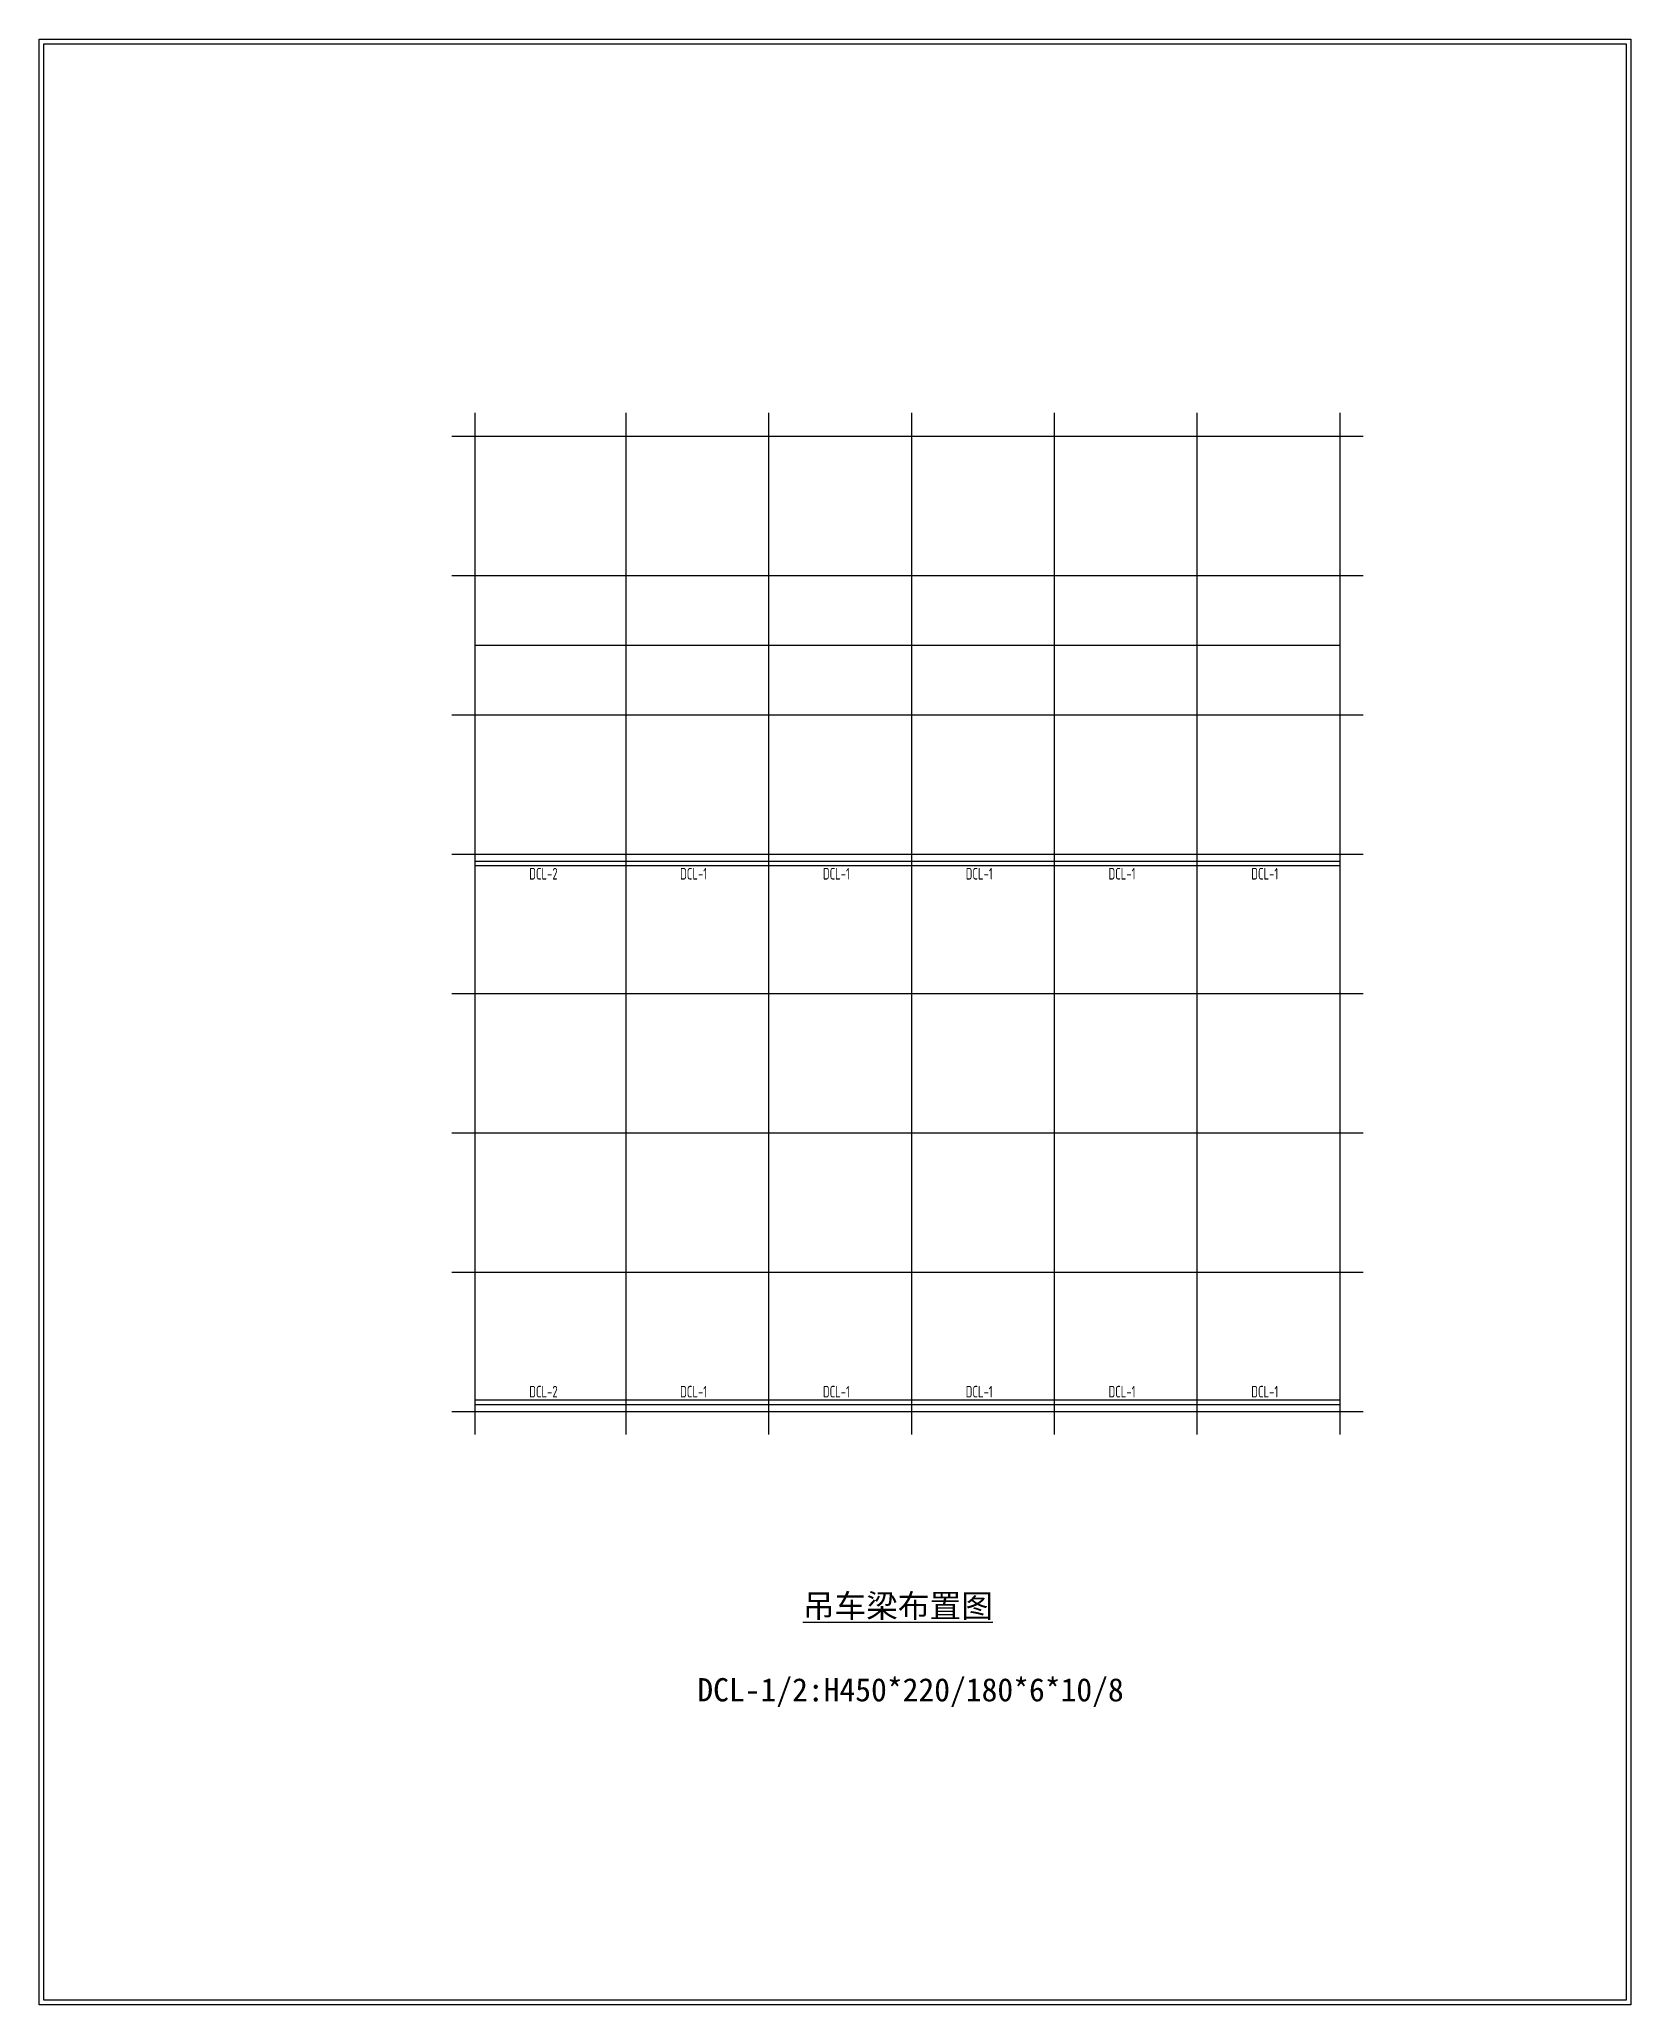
# Model space of a CAD drawing. Header units: millimetres. Extents: x -300006 to 582436, y -239689 to 0.
# Drawn here: x 187308 to 255853, y -133800 to -49163 of the extents above; entities that cross this region are included whole.
import ezdxf

# ---------------------------------------------------------------- set-up
doc = ezdxf.new("R2010")
doc.units = ezdxf.units.MM
doc.linetypes.add('DOTE', pattern=[2.42, 2, -0.2, 0.02, -0.2])
doc.layers.add('DOTE', color=252, linetype='DOTE')
doc.styles.add('PkpmHz', font='Pkpmeng', dxfattribs={"width": 0.7, "bigfont": 'hztxt'})
doc.styles.get("Standard").update_dxf_attribs({"font": 'txt.shx', "height": 200})

msp = doc.modelspace()

# ---------------------------------------------------------------- texts
at = {"color": 0, "char_height": 500, "style": 'PkpmHz'}
for s, insert, attachment_point in [('DCL-2', (208411.3, -85346.3), 7), ('DCL-1', (214911.3, -85346.3), 7), ('DCL-1', (221061.3, -85346.3), 7), ('DCL-1', (227211.3, -85346.3), 7), ('DCL-1', (233361.3, -85346.3), 7), ('DCL-1', (239511.3, -85346.3), 7), ('DCL-2', (208411.3, -107150.8), 1), ('DCL-1', (214911.3, -107150.8), 1), ('DCL-1', (221061.3, -107150.8), 1), ('DCL-1', (227211.3, -107150.8), 1), ('DCL-1', (233361.3, -107150.8), 1), ('DCL-1', (239511.3, -107150.8), 1)]:
    msp.add_mtext(s, dxfattribs=dict(at, insert=insert, attachment_point=attachment_point))
at = {"char_height": 1000, "attachment_point": 1}
for s, width, insert in [('{\\fSimSun|b1|i0|c134|p2;\\L吊车梁布置图}', 11844.803, (220197.1, -116126.3)), ('{\\fSimSun|b0|i0|c134|p2;DCL-1/2:H450*220/180*6*10/8}', 12730.198, (215650.3, -119737.5))]:
    msp.add_mtext_dynamic_manual_height_columns(s, width=width, gutter_width=1, heights=[0], dxfattribs=dict(at, insert=insert))

# ---------------------------------------------------------------- linework, layer by layer
at = {"color": 0}
for p, q in [((206083.2, -84548.5), (243333.2, -84548.5)), ((206083.2, -84748.5), (243333.2, -84748.5)), ((206083.2, -107748.5), (243333.2, -107748.5)), ((206083.2, -107948.5), (243333.2, -107948.5))]:
    msp.add_line(p, q, dxfattribs=at)
for points in [[(187307.9, -49163), (255852.6, -49163), (255852.6, -133799.9), (187307.9, -133799.9)], [(187507.9, -49363), (255652.6, -49363), (255652.6, -133599.9), (187507.9, -133599.9)]]:
    msp.add_lwpolyline(points, close=True, dxfattribs=at)
at = {"layer": 'DOTE', "color": 1}
for p, q in [((206083.2, -109248.5), (206083.2, -65248.5)), ((212583.2, -109248.5), (212583.2, -65248.5)), ((218733.2, -109248.5), (218733.2, -65248.5)), ((224883.2, -109248.5), (224883.2, -65248.5)), ((231033.2, -109248.5), (231033.2, -65248.5)), ((237183.2, -109248.5), (237183.2, -65248.5)), ((243333.2, -109248.5), (243333.2, -65248.5)), ((205083.2, -66248.5), (244333.2, -66248.5)), ((205083.2, -72248.5), (244333.2, -72248.5)), ((206083.2, -75248.5), (243333.2, -75248.5)), ((205083.2, -78248.5), (244333.2, -78248.5)), ((205083.2, -84248.5), (244333.2, -84248.5)), ((205083.2, -90248.5), (244333.2, -90248.5)), ((205083.2, -96248.5), (244333.2, -96248.5)), ((205083.2, -102248.5), (244333.2, -102248.5)), ((205083.2, -108248.5), (244333.2, -108248.5))]:
    msp.add_line(p, q, dxfattribs=at)

msp.set_redraw_order([(e.dxf.handle, doc.entitydb.next_handle()) for e in msp.query("TEXT MTEXT ATTDEF DIMENSION ARC_DIMENSION")])  # texts and dimensions are drawn at this point

doc.saveas('drawing.dxf')
